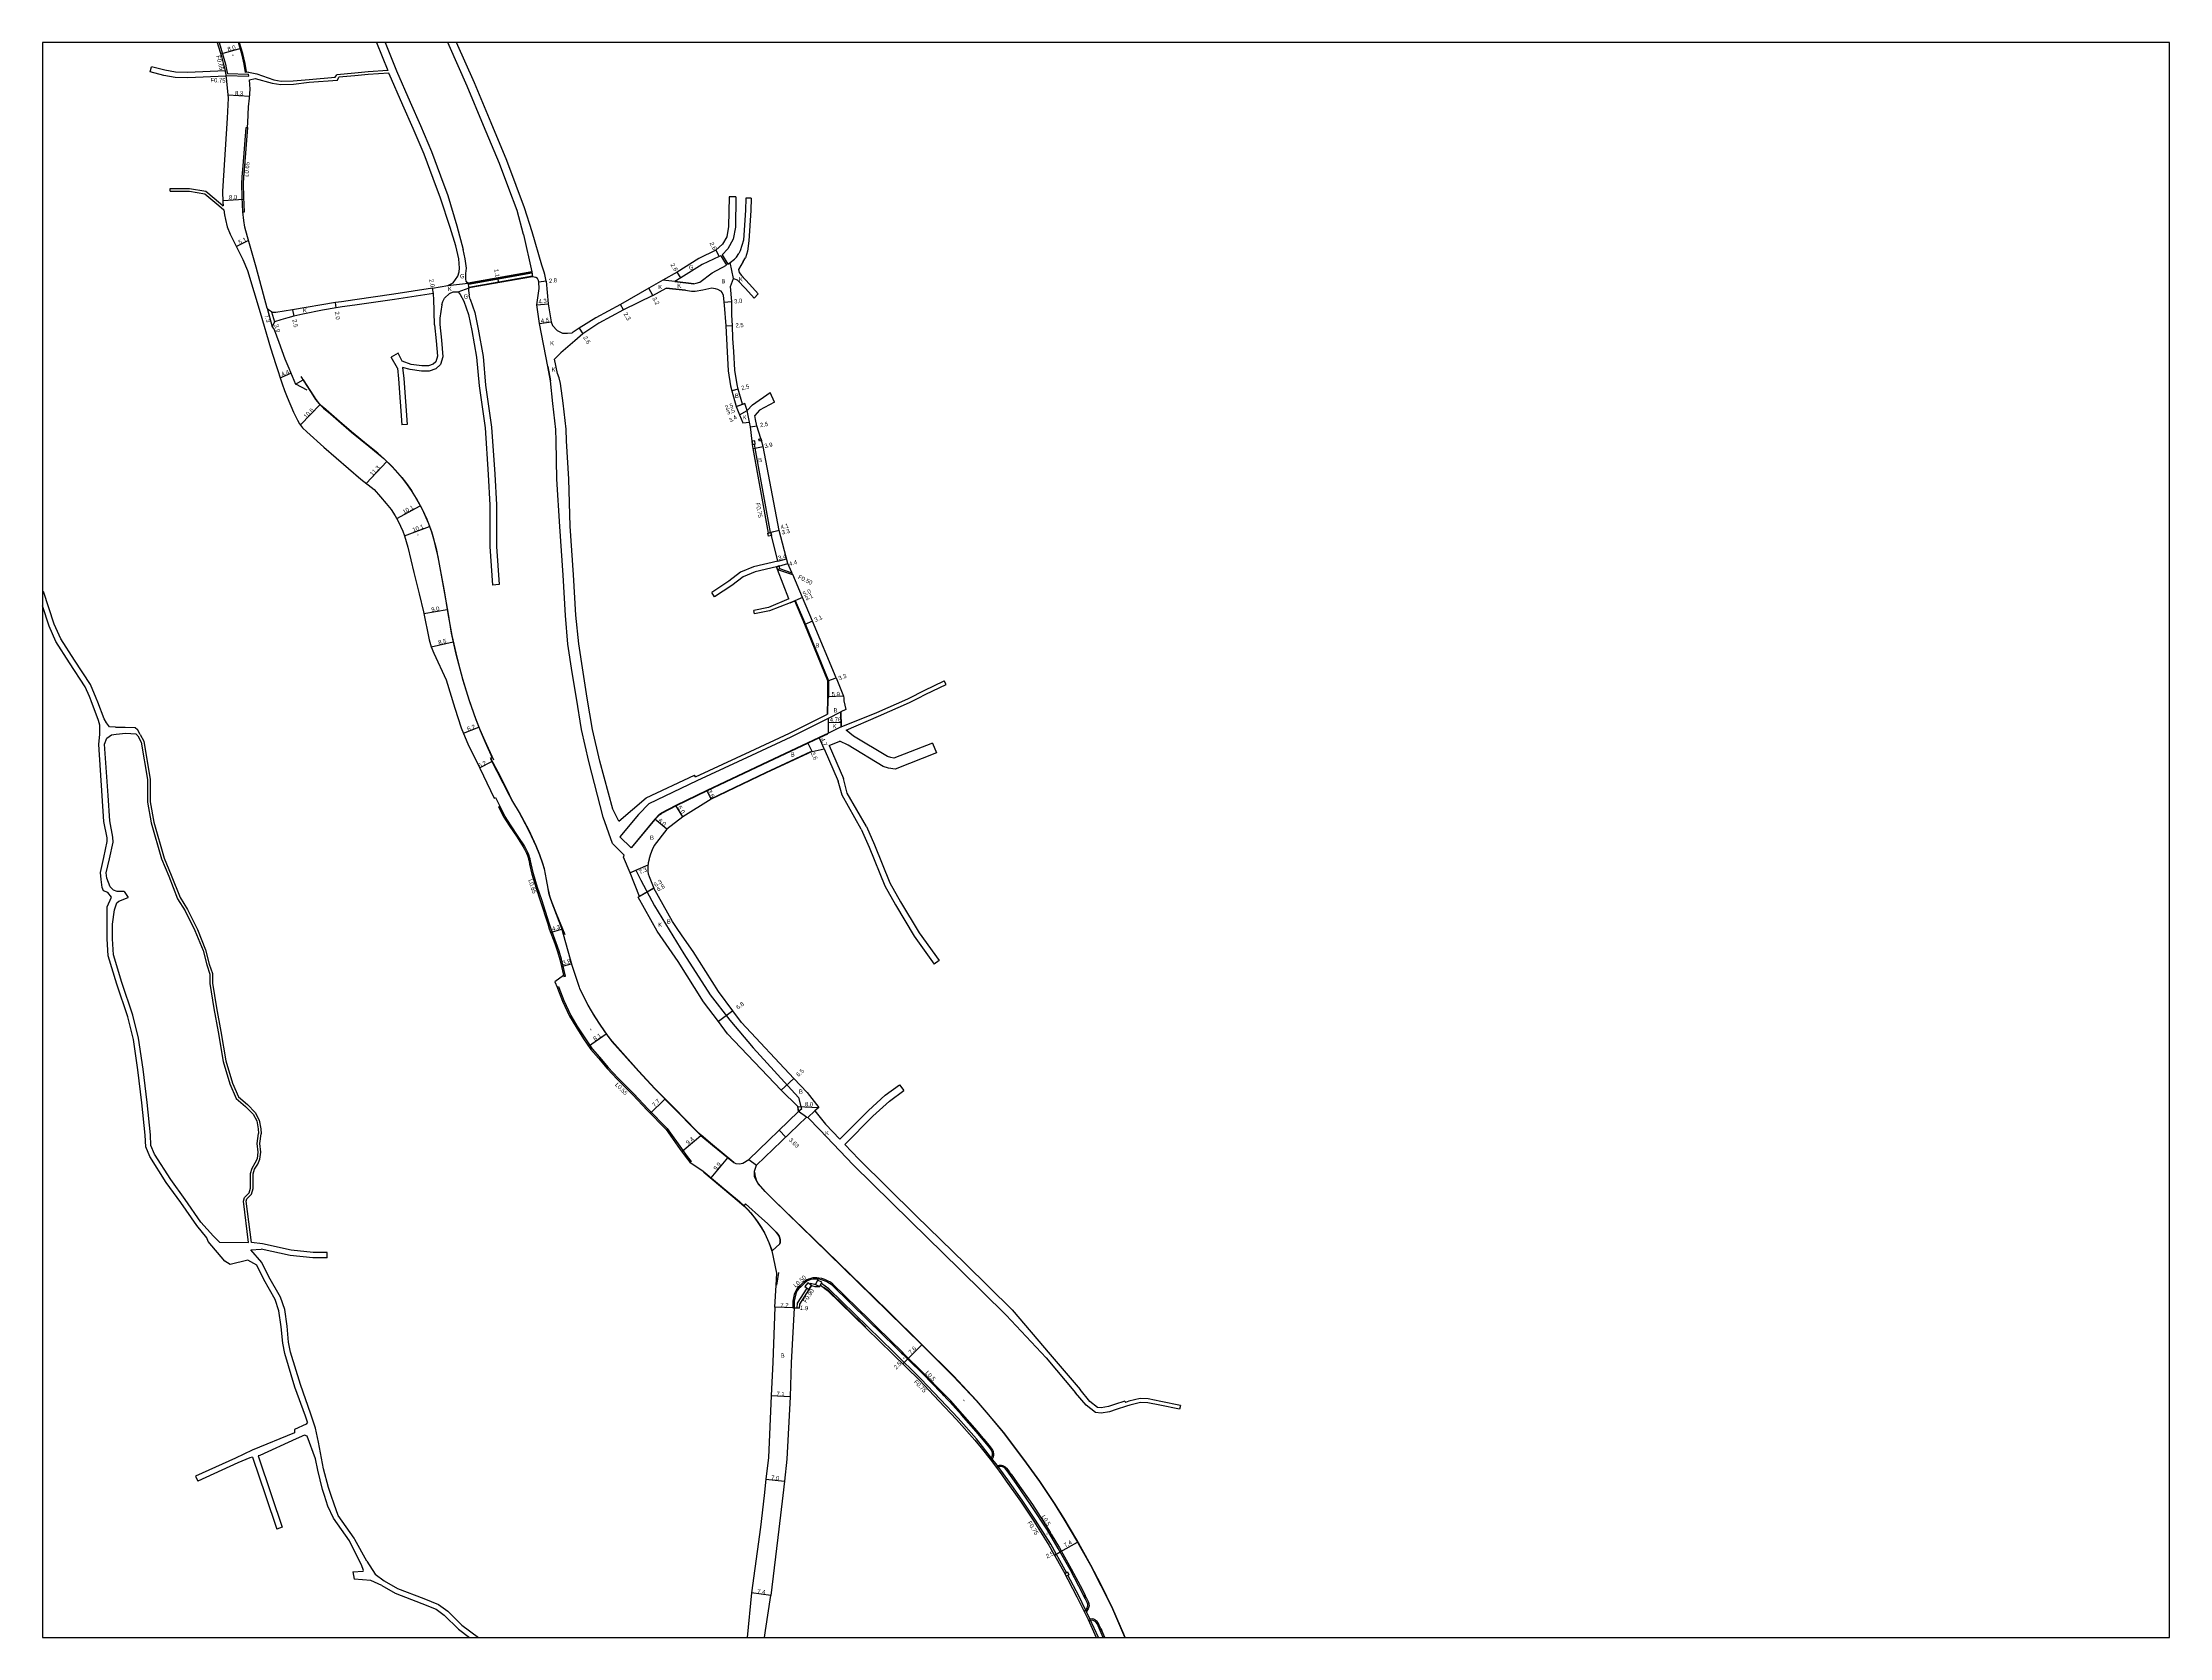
# Model space of a CAD drawing. Header units: metres. Extents: x -8000 to -4000, y -96000 to -93000.
# Drawn here: x -6400 to -5600, y -95400 to -94800 of the extents above; entities that cross this region are included whole.
import ezdxf

# ---------------------------------------------------------------- set-up
doc = ezdxf.new("R2010")
doc.units = ezdxf.units.M
doc.header["$LTSCALE"] = 2.5
for name, color, linetype in [('側溝・桝', 7, 'Continuous'), ('図郭', 7, 'Continuous'), ('幅員', 7, 'Continuous'), ('歩道・分離帯・安全施設', 7, 'Continuous'), ('舗装', 7, 'Continuous'), ('道路', 7, 'Continuous')]:
    doc.layers.add(name, color=color, linetype=linetype)
doc.styles.get("Standard").update_dxf_attribs({"font": ''})
doc.styles.get('Standard').set_extended_font_data('@MS PGothic')

msp = doc.modelspace()

# ---------------------------------------------------------------- linework, layer by layer
at = {"layer": '側溝・桝'}
for points in [[(-6333.59, -94800), (-6332.05, -94805.1), (-6331.24, -94808.12), (-6330.93, -94809.49), (-6330.63, -94810.82), (-6330.48, -94811.66), (-6322.47, -94811.94)], [(-6331.35, -94810.66), (-6331.29, -94810.96), (-6331.06, -94812.16), (-6331.03, -94812.39)], [(-6331.03, -94812.39), (-6322.37, -94812.69)], [(-6322.37, -94812.69), (-6322.47, -94811.94)], [(-6324.61, -94863.71), (-6324.93, -94858.21), (-6325.03, -94853.12), (-6324.91, -94850.54), (-6324.59, -94846.37), (-6323.47, -94831.93), (-6322.95, -94831.97)], [(-6126.17, -94984.35), (-6132, -94952.58), (-6132.18, -94951.13)], [(-6123.57, -94998.2), (-6117.87, -95000.11)], [(-6122.83, -94997.92), (-6118.15, -94999.49)], [(-6203.78, -95149.14), (-6204.21, -95147.45), (-6204.86, -95144.78), (-6205.74, -95141.77), (-6206.75, -95138.73), (-6208.78, -95133.16), (-6209.39, -95131.32), (-6212.16, -95122.56), (-6213.78, -95117.89), (-6215.34, -95112.7), (-6216.22, -95108.92), (-6216.44, -95107.85), (-6216.61, -95107.05), (-6216.79, -95106.46), (-6217.09, -95105.62), (-6217.44, -95104.73), (-6218.16, -95103.16), (-6218.68, -95102.23), (-6221.05, -95098.65), (-6223.99, -95094.28), (-6225.98, -95091.12), (-6227.96, -95087.3)], [(-6206.49, -95155.4), (-6205.97, -95155.17), (-6205.83, -95155.53), (-6203.91, -95160.42), (-6201.3, -95166.04), (-6198.98, -95169.92), (-6196.06, -95174.48), (-6193.26, -95178.52), (-6190.5, -95181.72), (-6187.26, -95185.63), (-6183.49, -95189.58), (-6177.55, -95195.47), (-6172.2, -95201.2), (-6165.05, -95208.58), (-6159.69, -95216.07), (-6157.52, -95219.08), (-6156.04, -95220.9), (-6156.48, -95221.25)], [(-6113.86, -95266.51), (-6115.17, -95267.68), (-6115.86, -95268.39), (-6116.45, -95269.13), (-6116.95, -95270.12), (-6117.28, -95271.04), (-6117.57, -95272.24), (-6117.74, -95273.46), (-6117.81, -95275.98)], [(-6112.52, -95268.57), (-6112.54, -95268.59), (-6116.21, -95274.27), (-6116.31, -95276.05)], [(-6086.66, -95282.81), (-6089.12, -95280.39), (-6102.74, -95267.11), (-6103.68, -95266.37), (-6104.78, -95265.81), (-6105.75, -95265.37), (-6106.92, -95264.98), (-6108, -95264.78), (-6108.75, -95264.67), (-6109.53, -95264.67), (-6110.27, -95264.75), (-6111.08, -95264.91), (-6111.88, -95265.17), (-6112.58, -95265.45), (-6113.86, -95266.51)], [(-6109.31, -95267.21), (-6109.58, -95267.2), (-6111.12, -95266.89), (-6111.33, -95267.21)], [(-6014.86, -95375.55), (-6015.34, -95374.64), (-6020.8, -95364.87), (-6026.51, -95355.88), (-6031.49, -95348.31), (-6036.93, -95340.71), (-6038.5, -95338.41), (-6040.98, -95335.14), (-6043.02, -95332.49), (-6046.41, -95328.13), (-6048.76, -95325.29), (-6055.62, -95317.48), (-6062.31, -95310.42), (-6069.63, -95302.7), (-6079.74, -95292.72), (-6104.28, -95268.82), (-6107.07, -95266.81)], [(-6117.81, -95275.98), (-6117.31, -95276)], [(-6076.56, -95292.73), (-6086.14, -95283.32)], [(-6061.1, -95308.23), (-6068.61, -95300.53), (-6076.02, -95293.25)], [(-6046.15, -95325.01), (-6048.44, -95322.23), (-6053.96, -95315.95), (-6058.41, -95310.99), (-6060.59, -95308.75)], [(-6042.74, -95332.85), (-6042.35, -95332), (-6042.24, -95331.56), (-6042.19, -95331.17), (-6042.2, -95330.77), (-6042.26, -95330.48), (-6042.36, -95330.06), (-6042.53, -95329.64), (-6042.72, -95329.3), (-6043.87, -95327.78), (-6045.72, -95325.53)], [(-6040.87, -95335.3), (-6040.23, -95335.22), (-6039.72, -95335.21), (-6039.27, -95335.22), (-6038.83, -95335.33), (-6038.37, -95335.53), (-6037.9, -95335.83), (-6037.46, -95336.26), (-6036.82, -95337.07), (-6036.11, -95338.04)], [(-6035.69, -95338.62), (-6033.36, -95341.8), (-6027.68, -95350.04), (-6021.64, -95359.39), (-6020.92, -95360.59)], [(-6020.58, -95361.16), (-6017.52, -95366.23), (-6013.08, -95374.17), (-6009.72, -95380.48), (-6007.88, -95384.09)], [(-6002.87, -95400), (-6006.07, -95392.96), (-6007.7, -95389.61), (-6010.23, -95384.31), (-6014.31, -95376.6)], [(-6007.56, -95384.72), (-6007.21, -95385.42), (-6006.61, -95386.72), (-6006.4, -95387.39), (-6006.38, -95388.05), (-6006.42, -95388.5), (-6006.66, -95389.19), (-6007.39, -95390.25)], [(-6001.91, -95396.72), (-6002.51, -95395.38), (-6002.9, -95394.55), (-6003.27, -95394.05), (-6003.65, -95393.68), (-6004.09, -95393.38), (-6004.63, -95393.15), (-6005.16, -95393.01), (-6005.99, -95393.12)], [(-6000.46, -95400), (-6001.62, -95397.39)]]:
    msp.add_lwpolyline(points, dxfattribs=at)
for points in [[(-6133.08, -94949.93), (-6132.92, -94951.22), (-6132.18, -94951.13), (-6131.93, -94951.1), (-6132.09, -94949.81)], [(-6130.36, -94949.92), (-6130.6, -94949.15), (-6129.83, -94948.92), (-6129.6, -94949.68)], [(-6125.87, -94985.41), (-6126.94, -94985.66), (-6127.2, -94984.59), (-6126.9, -94984.52), (-6126.17, -94984.35), (-6126.12, -94984.34), (-6125.87, -94985.41)], [(-6123.57, -94998.2), (-6123.32, -94998.1), (-6122.63, -94997.84), (-6122.98, -94996.91), (-6123.92, -94997.26), (-6123.57, -94998.2)], [(-6203.78, -95149.14), (-6204.4, -95149.28), (-6203.97, -95151.33), (-6203.35, -95151.2)], [(-6111.8, -95269.1), (-6110.73, -95267.64), (-6112.19, -95266.58), (-6113.25, -95268.03)], [(-6109.32, -95267.23), (-6107.6, -95268), (-6106.85, -95266.3), (-6108.56, -95265.54)], [(-6086.66, -95282.81), (-6086.14, -95283.32), (-6086.48, -95283.66), (-6087, -95283.15)], [(-6076.56, -95292.73), (-6076.89, -95293.07), (-6076.35, -95293.6), (-6076.02, -95293.25)], [(-6061.1, -95308.23), (-6061.44, -95308.56), (-6060.94, -95309.08), (-6060.59, -95308.75)], [(-6046.15, -95325.01), (-6046.52, -95325.31), (-6046.09, -95325.84), (-6045.72, -95325.53)], [(-6036.11, -95338.04), (-6036.51, -95338.33), (-6036.09, -95338.91), (-6035.69, -95338.62)], [(-6020.92, -95360.59), (-6021.34, -95360.84), (-6021, -95361.41), (-6020.58, -95361.16)], [(-6015.54, -95375.91), (-6014.52, -95375.37), (-6013.97, -95376.42), (-6014.99, -95376.96)], [(-6007.88, -95384.09), (-6008.32, -95384.31), (-6008, -95384.94), (-6007.56, -95384.72)], [(-6001.91, -95396.72), (-6001.62, -95397.39), (-6002.08, -95397.6), (-6002.37, -95396.93)]]:
    msp.add_lwpolyline(points, close=True, dxfattribs=at)
at = {"layer": '図郭'}
msp.add_lwpolyline([(-6400, -95400), (-5600, -95400), (-5600, -94800), (-6400, -94800)], close=True, dxfattribs=at)
at = {"layer": '幅員'}
for points in [[(-6333, -94804.28), (-6325.31, -94802.06)], [(-6330.35, -94819.7), (-6322.08, -94820.19)], [(-6332.19, -94859.41), (-6324.25, -94858.97)], [(-6322.49, -94874.49), (-6327.07, -94876.77)], [(-6146.77, -94878.17), (-6145.54, -94880.46)], [(-6159.98, -94888.57), (-6161.29, -94886.33)], [(-6252.95, -94894.37), (-6253.3, -94892.4)], [(-6228.44, -94890), (-6228.63, -94888.91)], [(-6210.55, -94889.81), (-6213.33, -94890.13)], [(-6170.43, -94895.15), (-6171.98, -94892.36)], [(-6315.55, -94899.92), (-6313.64, -94906.97)], [(-6313.87, -94901.32), (-6312.8, -94905.07)], [(-6306.01, -94900.54), (-6305.5, -94902.99)], [(-6289.51, -94899.82), (-6289.82, -94897.84)], [(-6214.05, -94898.71), (-6209.77, -94898.32)], [(-6181.44, -94900.57), (-6182.56, -94898.57)], [(-6143.77, -94897.73), (-6140.78, -94897.46)], [(-6213.1, -94905.7), (-6208.64, -94905.08)], [(-6198.15, -94907.48), (-6196.72, -94909.64)], [(-6143.02, -94906.55), (-6140.52, -94906.44)], [(-6310.65, -94926.09), (-6306.57, -94924.39)], [(-6138.3, -94930.35), (-6140.72, -94930.98)], [(-6139.08, -94936.94), (-6135.79, -94935.75)], [(-6303, -94943.87), (-6295.6, -94936.23)], [(-6139.08, -94936.94), (-6136.73, -94936.09)], [(-6137.89, -94940.08), (-6134.95, -94938.37)], [(-6133.74, -94944.63), (-6131.29, -94944.17)], [(-6132.74, -94952.69), (-6128.91, -94951.92)], [(-6278.23, -94965.84), (-6270.5, -94957.65)], [(-6266.8, -94979.06), (-6257.93, -94974.26)], [(-6263.88, -94985.54), (-6254.41, -94982.1)], [(-6122.91, -94983.58), (-6126.9, -94984.52)], [(-6122.91, -94983.58), (-6126.12, -94984.34)], [(-6123.92, -94997.26), (-6119.7, -94996.03)], [(-6123.46, -94995.07), (-6120.16, -94994.22)], [(-6256.63, -95014.81), (-6247.77, -95013.29)], [(-6114.2, -95008.73), (-6118.76, -95010.77)], [(-6114.2, -95008.73), (-6117.03, -95009.99)], [(-6110.4, -95017.67), (-6113.22, -95018.95)], [(-6253.85, -95027.31), (-6245.51, -95025.42)], [(-6104.57, -95040.17), (-6101.5, -95038.95)], [(-6098.69, -95045.88), (-6104.58, -95046.13)], [(-6104.39, -95055.79), (-6099.63, -95055.72)], [(-6241.64, -95059.83), (-6235.85, -95057.58)], [(-6110.55, -95066.65), (-6112.1, -95063.4)], [(-6105.95, -95065.69), (-6107.84, -95061.38)], [(-6235.61, -95072.89), (-6230.98, -95070.51)], [(-6159.17, -95091.27), (-6161.79, -95087.01)], [(-6148.54, -95084.65), (-6150.09, -95081.41)], [(-6165.14, -95095.98), (-6169.75, -95092.14)], [(-6172.3, -95109.43), (-6179, -95112.33)], [(-6175.93, -95121.49), (-6170.03, -95118.12)], [(-6170.03, -95118.12), (-6175.49, -95121.25)], [(-6208.88, -95134.74), (-6204.76, -95133.59)], [(-6204.83, -95147.6), (-6201.13, -95146.57)], [(-6140.35, -95164.27), (-6145.81, -95168.32)], [(-6194.6, -95177.57), (-6187.96, -95172.96)], [(-6122.18, -95194.12), (-6117.41, -95189.71)], [(-6171.4, -95202.83), (-6165.92, -95197.45)], [(-6115.96, -95200.31), (-6107.96, -95200.57)], [(-6159.6, -95217.15), (-6152.34, -95211.11)], [(-6122.96, -95209.2), (-6120.44, -95211.82)], [(-6148.48, -95227.14), (-6142.24, -95219.52)], [(-6117.31, -95276), (-6124.51, -95275.74)], [(-6117.31, -95276), (-6115.41, -95276.1)], [(-6076.44, -95297.07), (-6074.66, -95295.26)], [(-6074.66, -95295.26), (-6069.32, -95289.88)], [(-6118.84, -95309.47), (-6125.93, -95309.14)], [(-6127.91, -95340.46), (-6120.95, -95341.24)], [(-6019.36, -95369.05), (-6017.19, -95367.84)], [(-6017.19, -95367.84), (-6010.71, -95364.19)], [(-6126.02, -95384.16), (-6133.35, -95383.2)]]:
    msp.add_lwpolyline(points, dxfattribs=at)
at = {"layer": '歩道・分離帯・安全施設'}
for points in [[(-6323.29, -94810.92), (-6323.84, -94807.95), (-6324.72, -94804.12), (-6325.86, -94800.14), (-6325.91, -94800)], [(-6230.26, -95070.03), (-6233.56, -95062.81), (-6235.37, -95058.53), (-6236.99, -95054.42), (-6239.53, -95047.29), (-6241.93, -95039.53), (-6244.44, -95030.06), (-6246.13, -95022.15), (-6247.49, -95014.32), (-6248.93, -95005.93), (-6251.22, -94993.44), (-6252.14, -94989.28), (-6252.85, -94986.68), (-6253.61, -94984.12), (-6254.68, -94981.11), (-6257.11, -94975.67), (-6259.37, -94971.55), (-6261.24, -94968.5), (-6263.35, -94965.46), (-6264.62, -94963.87), (-6267.23, -94960.81), (-6268.58, -94959.34), (-6271.44, -94956.68), (-6273.9, -94954.43), (-6277.48, -94951.57), (-6283.74, -94946.5), (-6288.35, -94942.53), (-6291.36, -94939.96), (-6294.36, -94937.34), (-6295.85, -94935.91), (-6297.18, -94934.29), (-6298.26, -94932.63), (-6302.67, -94925.59)], [(-6300.51, -94930.79), (-6304.76, -94928.57)], [(-6116.89, -95009.94), (-6113.08, -95018.9), (-6104.42, -95040.14), (-6104.43, -95046.13), (-6104.44, -95046.63)], [(-6104.63, -95052.67), (-6104.44, -95046.63)], [(-6112.04, -95063.54), (-6129.32, -95071.73), (-6150.03, -95081.54)], [(-6104.7, -95060.19), (-6107.78, -95061.52), (-6112.04, -95063.54)], [(-6203.37, -95135.7), (-6206.66, -95127.83), (-6208.32, -95123.63), (-6209.03, -95121.51), (-6209.49, -95119.82), (-6209.81, -95118.2), (-6210.4, -95114.84), (-6211.2, -95110.81), (-6211.81, -95108.79), (-6212.92, -95105.52), (-6214.34, -95102.14), (-6216.99, -95096.42), (-6220.58, -95089.64), (-6223.07, -95085.47), (-6224.36, -95083.05), (-6227.66, -95076.38), (-6231.57, -95069.07)], [(-6148.6, -95084.52), (-6127.93, -95074.61), (-6110.96, -95066.68)], [(-6150.03, -95081.54), (-6161.72, -95087.14), (-6167.23, -95089.98)], [(-6167.85, -95090.44), (-6169.64, -95092.24), (-6178.54, -95102.99)], [(-6167.85, -95090.44), (-6167.23, -95089.98)], [(-6139.93, -95221.27), (-6147.99, -95214.67), (-6152.27, -95211.03), (-6154.08, -95209.35), (-6162.48, -95200.79), (-6169.66, -95193.49), (-6175.71, -95186.92), (-6185.77, -95175.71), (-6187.59, -95173.3), (-6190.1, -95169.68), (-6192.21, -95166.46), (-6194.74, -95162.09), (-6197.87, -95155.84)], [(-6115.58, -95201.93), (-6115.68, -95201.41), (-6115.9, -95200.1)], [(-6151.29, -95224.95), (-6137.99, -95236.12), (-6136.04, -95237.8), (-6134.69, -95239.18), (-6133.7, -95240.31), (-6132.51, -95241.77), (-6131.24, -95243.46), (-6129.72, -95245.74), (-6128.35, -95248.02), (-6126.84, -95251.39), (-6126.35, -95252.74), (-6125.7, -95254.64)], [(-5992.77, -95400), (-5993.28, -95398.74), (-5997.49, -95389.2), (-6001.87, -95380.16), (-6005.71, -95372.74), (-6010.99, -95363.27), (-6015.74, -95355.28), (-6019.4, -95349.48), (-6024.93, -95341.16), (-6030.87, -95332.87), (-6038.6, -95322.73), (-6044.15, -95316.1), (-6048.72, -95310.84), (-6057.34, -95301.59), (-6068.89, -95290.11), (-6082.19, -95277.03), (-6109.9, -95250.02), (-6125.02, -95235.33), (-6128.19, -95232.19), (-6130.68, -95229.38), (-6131.35, -95228.29), (-6131.87, -95226.72), (-6132.09, -95224.96)], [(-6125.62, -95254.61), (-6122.63, -95251.88), (-6122.58, -95251.27), (-6122.57, -95250.46), (-6122.69, -95249.74), (-6122.95, -95249.04), (-6123.39, -95248.32), (-6124.11, -95247.52), (-6125.55, -95246.03), (-6127.38, -95244.26), (-6129.43, -95242.39), (-6135.58, -95236.91), (-6136.17, -95237.58)], [(-6135.58, -95236.91), (-6129.43, -95242.39), (-6127.38, -95244.26), (-6125.55, -95246.03), (-6124.11, -95247.52), (-6123.39, -95248.32), (-6122.95, -95249.04), (-6122.69, -95249.74), (-6122.57, -95250.46), (-6122.58, -95251.27), (-6122.63, -95251.88)], [(-6123.16, -95262.68), (-6123.88, -95267.45)], [(-6113.32, -95266.71), (-6113.35, -95266.73), (-6114.83, -95268.04), (-6115.49, -95268.72), (-6116.02, -95269.4), (-6116.49, -95270.32), (-6116.8, -95271.18), (-6117.08, -95272.34), (-6117.24, -95273.5), (-6117.31, -95276)], [(-6043.69, -95332.89), (-6043.07, -95332.42), (-6042.81, -95331.84), (-6042.71, -95331.47), (-6042.67, -95331.15), (-6042.68, -95330.83), (-6042.73, -95330.58), (-6042.82, -95330.2), (-6042.96, -95329.85), (-6043.12, -95329.57), (-6044.25, -95328.08), (-6048.8, -95322.54), (-6054.32, -95316.27), (-6058.76, -95311.32), (-6068.95, -95300.87), (-6089.46, -95280.73), (-6103.05, -95267.47), (-6103.94, -95266.78), (-6104.98, -95266.24), (-6105.92, -95265.81), (-6107.04, -95265.45), (-6108.08, -95265.26), (-6108.79, -95265.15), (-6109.51, -95265.15), (-6110.2, -95265.23), (-6110.96, -95265.37), (-6111.71, -95265.62), (-6112.38, -95265.89), (-6113.35, -95266.73)], [(-6043.07, -95332.42), (-6042.81, -95331.84), (-6042.71, -95331.47), (-6042.67, -95331.15), (-6042.68, -95330.83), (-6042.73, -95330.58), (-6042.82, -95330.2), (-6042.96, -95329.85), (-6043.12, -95329.57), (-6044.25, -95328.08), (-6048.8, -95322.54), (-6054.32, -95316.27), (-6058.76, -95311.32), (-6068.95, -95300.87), (-6089.46, -95280.73), (-6103.05, -95267.47), (-6103.94, -95266.78), (-6104.98, -95266.24), (-6105.92, -95265.81), (-6107.04, -95265.45), (-6108.08, -95265.26), (-6108.79, -95265.15), (-6109.51, -95265.15), (-6110.2, -95265.23), (-6110.96, -95265.37), (-6111.71, -95265.62), (-6112.38, -95265.89), (-6113.35, -95266.73)], [(-6106.16, -95268.17), (-6104.6, -95269.24), (-6090.28, -95283.26)], [(-6008.33, -95390.08), (-6007.64, -95389.74), (-6007.11, -95388.97), (-6006.9, -95388.39), (-6006.87, -95388.04), (-6006.89, -95387.48), (-6007.07, -95386.89), (-6007.65, -95385.63), (-6010.16, -95380.71), (-6013.51, -95374.4), (-6017.95, -95366.47), (-6022.06, -95359.65), (-6028.09, -95350.31), (-6033.76, -95342.09), (-6037.22, -95337.37), (-6037.8, -95336.61), (-6038.2, -95336.22), (-6038.61, -95335.96), (-6038.98, -95335.8), (-6039.33, -95335.71), (-6039.72, -95335.7), (-6040.2, -95335.71), (-6040.52, -95335.75), (-6041.14, -95336.22)], [(-6007.64, -95389.74), (-6007.11, -95388.97), (-6006.9, -95388.39), (-6006.87, -95388.04), (-6006.89, -95387.48), (-6007.07, -95386.89), (-6007.65, -95385.63), (-6010.16, -95380.71), (-6013.51, -95374.4), (-6017.95, -95366.47), (-6022.06, -95359.65), (-6028.09, -95350.31), (-6033.76, -95342.09), (-6037.22, -95337.37), (-6037.8, -95336.61), (-6038.2, -95336.22), (-6038.61, -95335.96), (-6038.98, -95335.8), (-6039.33, -95335.71), (-6039.72, -95335.7), (-6040.2, -95335.71), (-6040.52, -95335.75)], [(-6001.01, -95400), (-6002.97, -95395.59), (-6003.34, -95394.81), (-6003.65, -95394.38), (-6003.97, -95394.08), (-6004.34, -95393.83), (-6004.79, -95393.63), (-6005.19, -95393.53), (-6005.78, -95393.6), (-6006.48, -95393.93)], [(-6001.01, -95400), (-6002.97, -95395.59), (-6003.34, -95394.81), (-6003.65, -95394.38), (-6003.97, -95394.08), (-6004.34, -95393.83), (-6004.79, -95393.63), (-6005.19, -95393.53), (-6005.78, -95393.6)]]:
    msp.add_lwpolyline(points, dxfattribs=at)
at = {"layer": '舗装'}
for points in [[(-6140.11, -94888.79), (-6141.38, -94882.73)], [(-6247.54, -94891.37), (-6239.9, -94890.55)], [(-6243.64, -94893.84), (-6239.59, -94892.33)], [(-6162.18, -94889.95), (-6166.64, -94889.39)], [(-6137.89, -94940.08), (-6134.95, -94938.37)], [(-6134.13, -94942.86), (-6134.95, -94938.37)], [(-6179, -95112.33), (-6176.86, -95111.4), (-6174.93, -95115.14), (-6169.87, -95124.81), (-6158.75, -95142.84), (-6148.85, -95158.29), (-6141.46, -95167.75), (-6132.75, -95178.19), (-6115.62, -95196.88), (-6114.56, -95201.26), (-6115.63, -95202.15)], [(-6109.53, -95201.92), (-6112.15, -95204.37)]]:
    msp.add_lwpolyline(points, dxfattribs=at)
at = {"layer": '道路'}
for points in [[(-6334.28, -94800), (-6332.69, -94805.28), (-6331.89, -94808.28), (-6331.58, -94809.63), (-6331.35, -94810.66)], [(-6322.59, -94811.1), (-6323.66, -94811.23), (-6324.21, -94808.2), (-6324.94, -94804.75), (-6326.06, -94800.81), (-6326.32, -94800)], [(-6274.4, -94800), (-6270.11, -94810.53)], [(-6271.16, -94800), (-6266.84, -94810.63), (-6261.69, -94822.42), (-6257.8, -94831.15), (-6253.69, -94840.94), (-6250.31, -94850.1), (-6247.54, -94857.49), (-6244.19, -94868.92), (-6241.81, -94877.89)], [(-6247.11, -94801.15), (-6247.59, -94800)], [(-6219.12, -94872.21), (-6221.51, -94863.15), (-6224.64, -94854.89), (-6228.17, -94845.49), (-6234.12, -94831.23), (-6240.3, -94816.36), (-6247.11, -94801.15)], [(-6215.81, -94871.26), (-6218.68, -94862.16), (-6221.85, -94853.79), (-6225.38, -94844.39), (-6231.31, -94830.17), (-6237.54, -94815.17), (-6244.34, -94800)], [(-6359.55, -94811.05), (-6359.03, -94809.11)], [(-6331, -94812.64), (-6345.32, -94813.31), (-6350.16, -94813.11), (-6354.4, -94812.4), (-6359.55, -94811.05)], [(-6331.35, -94810.66), (-6345.32, -94811.3), (-6349.96, -94811.12), (-6353.98, -94810.45), (-6359.03, -94809.11)], [(-6331, -94812.64), (-6330.93, -94813.23), (-6330.23, -94820.99), (-6330.55, -94828.48), (-6332.32, -94855.93), (-6332.16, -94860.09), (-6332.01, -94861.46)], [(-6324.61, -94863.71), (-6323.99, -94863.7), (-6324.29, -94858.19), (-6324.39, -94853.12), (-6324.27, -94850.58), (-6323.96, -94846.42), (-6322.83, -94831.98), (-6322.95, -94831.97), (-6322.82, -94830.06), (-6322.49, -94824.16), (-6322.13, -94820.98), (-6321.92, -94817.56), (-6322.2, -94814.07)], [(-6322.59, -94811.1), (-6319.4, -94811.83), (-6313.03, -94814.07), (-6310.2, -94814.56), (-6305.69, -94814.38), (-6299.68, -94813.91), (-6289.99, -94813.03)], [(-6322.2, -94814.07), (-6320.07, -94813.52), (-6313.59, -94815.29), (-6310.4, -94815.84), (-6305.63, -94815.66), (-6299.68, -94814.88), (-6289.09, -94814.11)], [(-6289.99, -94813.03), (-6289.27, -94812.13)], [(-6270.11, -94810.53), (-6277.53, -94811.06), (-6282.51, -94811.52), (-6289.27, -94812.13)], [(-6289.09, -94814.11), (-6288.55, -94813.03)], [(-6269.72, -94811.5), (-6277.46, -94812.06), (-6282.51, -94812.5), (-6288.55, -94813.03)], [(-6243.81, -94887.94), (-6243.27, -94886.21), (-6243.15, -94884.87), (-6243.46, -94881.33), (-6244.49, -94876.46), (-6246.72, -94869.57), (-6250.37, -94858.49), (-6253.12, -94851.14), (-6256.48, -94842.04), (-6260.55, -94832.35), (-6264.44, -94823.61), (-6269.6, -94811.8), (-6269.72, -94811.5)], [(-6351.96, -94854.94), (-6344.68, -94854.95), (-6338.55, -94855.93), (-6333.08, -94860.51), (-6332.01, -94861.46)], [(-6351.96, -94855.94), (-6351.96, -94854.94)], [(-6351.96, -94855.94), (-6344.76, -94855.95), (-6338.98, -94856.87), (-6333.73, -94861.27), (-6331.84, -94862.94)], [(-6331.84, -94862.94), (-6331.62, -94864.85), (-6331.22, -94866.54), (-6330.51, -94869.27), (-6329.39, -94872.1), (-6324.66, -94881.63), (-6322.85, -94885.71), (-6318.15, -94901.59), (-6314.24, -94914.82), (-6312.31, -94921.09), (-6309.87, -94928.42), (-6309, -94930.94), (-6308.02, -94933.36), (-6305.6, -94939.04), (-6304.78, -94940.76), (-6304.14, -94942.08), (-6303.33, -94943.44), (-6302.18, -94944.94), (-6300.57, -94946.5), (-6294.19, -94952.16), (-6280.33, -94964.2), (-6275.3, -94968.14), (-6272.85, -94970.86), (-6270.75, -94973.4), (-6268.9, -94975.71), (-6267.4, -94978.02), (-6266.23, -94980.06), (-6265.31, -94981.9), (-6264.49, -94983.79), (-6263.88, -94985.54), (-6262.61, -94989.78), (-6260.34, -94999.42), (-6258.39, -95007.45), (-6256.77, -95014.17), (-6254.55, -95024.69), (-6253.85, -95027.31), (-6252.79, -95029.75), (-6248.19, -95039.79), (-6244.92, -95050.39), (-6242.5, -95057.75), (-6239.75, -95064.4), (-6236.93, -95070.12), (-6230.15, -95084.3), (-6229.63, -95084.06), (-6227.96, -95087.3), (-6228.47, -95087.57), (-6226.49, -95091.4), (-6224.47, -95094.6), (-6221.53, -95098.97), (-6219.17, -95102.53), (-6218.68, -95103.42), (-6217.97, -95104.96), (-6217.63, -95105.82), (-6217.34, -95106.64), (-6217.17, -95107.2), (-6217.01, -95107.96), (-6216.79, -95109.04), (-6215.95, -95112.88), (-6214.39, -95118.09), (-6212.77, -95122.76), (-6209.99, -95131.52), (-6209.38, -95133.37), (-6207.35, -95138.94), (-6206.35, -95141.96), (-6205.47, -95144.94), (-6204.83, -95147.6), (-6204.4, -95149.28), (-6204.06, -95150.92), (-6207.3, -95153.34)], [(-6315.55, -94899.92), (-6319.69, -94884.48), (-6322.89, -94873.07), (-6323.92, -94869.45), (-6324.33, -94866.95), (-6324.61, -94863.71)], [(-6141.8, -94858.02), (-6141.94, -94869.22), (-6142.67, -94873.07), (-6144.24, -94875.84), (-6146.77, -94878.17)], [(-6139.2, -94858.05), (-6139.34, -94869.48), (-6140.19, -94873.98), (-6142.22, -94877.56), (-6144.41, -94879.88)], [(-6139.2, -94858.05), (-6141.8, -94858.02)], [(-6135.43, -94858.51), (-6135.55, -94863.09), (-6136.35, -94874.29), (-6137.63, -94878.38), (-6138.06, -94879.32)], [(-6133.43, -94858.57), (-6133.56, -94863.19), (-6134.38, -94874.66), (-6134.79, -94878.53), (-6135.56, -94880.96)], [(-6133.43, -94858.57), (-6135.43, -94858.51)], [(-6212.22, -94883.72), (-6215.81, -94871.26)], [(-6241.09, -94881.32), (-6241.81, -94877.89)], [(-6219.12, -94872.21), (-6215.98, -94886.32)], [(-6146.77, -94878.17), (-6153.21, -94881.3), (-6161.29, -94886.33), (-6166.64, -94889.39)], [(-6144.41, -94879.88), (-6142.24, -94883.39)], [(-6144.41, -94879.88), (-6142.24, -94883.39)], [(-6139, -94880.74), (-6138.06, -94879.32)], [(-6139, -94880.74), (-6138.06, -94879.32)], [(-6245.5, -94890.35), (-6243.81, -94887.94)], [(-6239.9, -94890.55), (-6240.33, -94890.25), (-6240.6, -94889.72), (-6240.78, -94888.96), (-6240.75, -94886.95), (-6240.55, -94884.94), (-6241.09, -94881.32)], [(-6215.98, -94886.32), (-6215.91, -94886.66), (-6239.84, -94890.9), (-6239.9, -94890.55)], [(-6239.59, -94892.33), (-6239.65, -94891.98), (-6215.72, -94887.75), (-6215.66, -94888.09)], [(-6211.36, -94886.39), (-6212.22, -94883.72)], [(-6210.55, -94889.81), (-6211.09, -94887.22), (-6211.36, -94886.39)], [(-6145.54, -94880.46), (-6151.89, -94883.54), (-6159.98, -94888.57), (-6162.18, -94889.95)], [(-6162.18, -94889.95), (-6155.03, -94890.73), (-6154.1, -94890.52), (-6152.83, -94890.18), (-6148.11, -94886.67), (-6142.75, -94883.7)], [(-6144.92, -94880.19), (-6145.54, -94880.46)], [(-6144.92, -94880.19), (-6142.75, -94883.7)], [(-6144.92, -94880.19), (-6142.75, -94883.7)], [(-6142.24, -94883.39), (-6141.38, -94882.73), (-6139.71, -94881.46), (-6139, -94880.74)], [(-6136.49, -94882.39), (-6138.21, -94885.43)], [(-6138.21, -94885.43), (-6138, -94886.56), (-6137.16, -94887.65), (-6134.04, -94890.85), (-6130.86, -94894.58)], [(-6136.49, -94882.39), (-6135.56, -94880.96)], [(-6136.49, -94882.39), (-6135.56, -94880.96)], [(-6253.3, -94892.4), (-6267.88, -94894.64), (-6282.51, -94896.76), (-6287.61, -94897.49), (-6289.82, -94897.84), (-6306.01, -94900.54), (-6312.26, -94901.62), (-6312.85, -94901.59), (-6313.3, -94901.53), (-6313.87, -94901.32), (-6314.98, -94900.53), (-6315.55, -94899.92)], [(-6252.95, -94894.37), (-6267.6, -94896.62), (-6282.51, -94898.78), (-6287.32, -94899.47), (-6289.51, -94899.82), (-6294.65, -94900.73), (-6302.04, -94902.18), (-6305.5, -94902.99), (-6307.77, -94903.59), (-6310.36, -94904.32), (-6312.8, -94905.07), (-6313.64, -94906.97)], [(-6253.3, -94892.4), (-6247.54, -94891.37)], [(-6252.56, -94906.17), (-6252.85, -94896.35), (-6252.9, -94895.04), (-6252.95, -94894.37)], [(-6249.84, -94898.65), (-6249.42, -94897.36), (-6248.75, -94896.17), (-6246.95, -94894.38)], [(-6247.54, -94891.37), (-6245.5, -94890.35)], [(-6246.95, -94894.38), (-6245.56, -94893.82), (-6244.44, -94893.74), (-6243.64, -94893.84)], [(-6243.64, -94893.84), (-6242.86, -94894.8), (-6241.48, -94897.34)], [(-6239.11, -94896.53), (-6239.58, -94895)], [(-6209.94, -94921.84), (-6213.1, -94905.7), (-6214.05, -94898.71), (-6213.22, -94892.56), (-6213.33, -94890.13), (-6213.46, -94889.47), (-6213.89, -94888.71), (-6214.5, -94888.4), (-6215.66, -94888.09)], [(-6210.55, -94889.81), (-6209.77, -94898.32), (-6208.64, -94905.08), (-6208.17, -94906.49), (-6206.49, -94908.29), (-6204.45, -94909.38), (-6202.52, -94909.39), (-6200.84, -94909.15)], [(-6171.98, -94892.36), (-6182.56, -94898.57), (-6191.87, -94903.57), (-6198.15, -94907.48), (-6200.84, -94909.15)], [(-6170.43, -94895.15), (-6181.44, -94900.57), (-6190.7, -94905.55), (-6196.72, -94909.64), (-6199.76, -94912.16)], [(-6166.64, -94889.39), (-6171.98, -94892.36)], [(-6170.43, -94895.15), (-6165.38, -94892.41)], [(-6165.38, -94892.41), (-6158.22, -94893.2), (-6155.94, -94893.52), (-6154.56, -94893.58), (-6151.67, -94892.98), (-6148.3, -94892.32), (-6147.03, -94892.57), (-6146.09, -94892.79), (-6145.03, -94893.45)], [(-6158.22, -94893.2), (-6165.38, -94892.41)], [(-6155.03, -94890.73), (-6162.18, -94889.95)], [(-6145.03, -94893.45), (-6144.36, -94894.22), (-6144.01, -94895.08), (-6143.77, -94897.73), (-6143.68, -94898.77), (-6143.02, -94906.55), (-6142.8, -94911.42), (-6142.5, -94916.36), (-6142.1, -94923.52), (-6141.2, -94929.12), (-6140.72, -94930.98), (-6139.08, -94936.94), (-6137.89, -94940.08), (-6136.58, -94943.12), (-6134.13, -94942.86)], [(-6141.24, -94891.84), (-6140.11, -94888.79)], [(-6134.95, -94938.37), (-6135.79, -94935.75), (-6136.73, -94936.09), (-6138.3, -94930.35), (-6138.76, -94928.61), (-6139.61, -94923.25), (-6140.01, -94916.18), (-6140.3, -94911.29), (-6140.52, -94906.44), (-6140.77, -94902.59), (-6140.78, -94897.46), (-6141.24, -94891.84)], [(-6140.11, -94888.79), (-6138.67, -94889.27), (-6135.55, -94892.47), (-6132.36, -94896.21)], [(-6132.36, -94896.21), (-6130.86, -94894.58)], [(-6249.84, -94898.65), (-6250.57, -94903.64), (-6250.57, -94906.09)], [(-6241.48, -94897.34), (-6239.8, -94902.28), (-6238.55, -94908.3), (-6236.76, -94918.41), (-6235.82, -94929.13), (-6233.56, -94944.97), (-6232.33, -94962.55), (-6231.75, -94973.99), (-6231.72, -94989.64), (-6230.72, -95004.09)], [(-6239.11, -94896.53), (-6237.39, -94901.62), (-6236.1, -94907.83), (-6234.28, -94918.09), (-6233.34, -94928.85), (-6231.08, -94944.7), (-6229.84, -94962.4), (-6229.25, -94973.92), (-6229.22, -94989.55), (-6228.23, -95003.92)], [(-6313.64, -94906.97), (-6312.92, -94907.97), (-6311.18, -94912.7), (-6308.82, -94918.95), (-6307.35, -94922.51), (-6304.82, -94928.58), (-6301.99, -94926.95), (-6298.13, -94932.91), (-6297.21, -94934.28), (-6295.9, -94935.94), (-6294.27, -94937.52), (-6291.73, -94939.74), (-6288.65, -94942.34), (-6283.8, -94946.57), (-6277.26, -94951.84), (-6273.77, -94954.69), (-6271.68, -94956.54), (-6268.86, -94959.19), (-6267.02, -94961.21), (-6264.89, -94963.63), (-6263.11, -94965.86), (-6261.23, -94968.56), (-6259.28, -94971.78), (-6257.27, -94975.49), (-6255.49, -94979.35), (-6254.7, -94981.3), (-6253.67, -94984.13), (-6252.89, -94986.7), (-6251.95, -94990.33), (-6251.13, -94994.2), (-6248.98, -95006.26), (-6247.52, -95014.75), (-6246.06, -95023.03), (-6244.21, -95031.18), (-6242.09, -95039.49), (-6239.45, -95047.88), (-6237, -95054.63), (-6235.39, -95058.76), (-6233.51, -95063.22), (-6230.82, -95069.08), (-6231.54, -95069.44), (-6224.49, -95083.12), (-6223.19, -95085.55), (-6220.71, -95089.71), (-6219.74, -95091.53), (-6217.12, -95096.49), (-6214.47, -95102.2), (-6213.06, -95105.57), (-6211.95, -95108.83), (-6211.34, -95110.85), (-6210.54, -95114.86), (-6209.95, -95118.23), (-6209.63, -95119.85), (-6209.16, -95121.56), (-6208.46, -95123.68), (-6206.8, -95127.89), (-6204.86, -95133.22), (-6200.97, -95147.13), (-6198.21, -95155.39), (-6197.97, -95155.89), (-6194.84, -95162.14), (-6193.22, -95164.95), (-6192.3, -95166.52), (-6190.19, -95169.74), (-6187.68, -95173.36), (-6185.86, -95175.78), (-6175.79, -95187), (-6169.74, -95193.56), (-6162.56, -95200.87), (-6154.16, -95209.43), (-6152.34, -95211.11), (-6148.01, -95214.79), (-6140, -95221.35), (-6139.2, -95221.72)], [(-6252.56, -94906.17), (-6251.97, -94912.19), (-6251.5, -94918.03), (-6252.1, -94920.07), (-6253.07, -94921.04), (-6254.88, -94921.57), (-6257.34, -94921.57), (-6261.31, -94921.08), (-6264.68, -94919.93)], [(-6250.57, -94906.09), (-6249.98, -94912.02), (-6249.48, -94918.24), (-6250.33, -94921.13), (-6252.02, -94922.81), (-6254.59, -94923.57), (-6257.47, -94923.57), (-6261.74, -94923.04), (-6264.56, -94922.28)], [(-6266.21, -94916.81), (-6268.82, -94918.36)], [(-6266.55, -94922.46), (-6268.82, -94918.36)], [(-6264.68, -94919.93), (-6266.21, -94916.81)], [(-6199.76, -94912.16), (-6205.06, -94916.79), (-6207.41, -94919.12)], [(-6206.36, -94924.52), (-6207.41, -94919.12)], [(-6199.4, -95015.46), (-6200.28, -95000.29), (-6201.51, -94981.99), (-6202.02, -94964.29), (-6202.96, -94949.78), (-6203.07, -94945.45), (-6204.13, -94935.63), (-6205.19, -94928.24), (-6205.64, -94926.18), (-6206.36, -94924.52), (-6207.41, -94919.12)], [(-6266.55, -94922.46), (-6266.13, -94926.49), (-6264.84, -94943.77)], [(-6264.56, -94922.28), (-6264.15, -94926.37), (-6262.85, -94943.65)], [(-6209.94, -94921.84), (-6208.88, -94927.23)], [(-6203.31, -95015.58), (-6204.19, -95000.41), (-6205.42, -94982.1), (-6206.53, -94964.28), (-6206.86, -94949.89), (-6206.98, -94945.56), (-6208.04, -94935.74), (-6208.88, -94927.23), (-6209.94, -94921.84)], [(-6134.95, -94938.37), (-6132.91, -94936.27), (-6126.35, -94931.62)], [(-6124.68, -94935.35), (-6130.33, -94938.35), (-6132.07, -94940.3)], [(-6124.68, -94935.35), (-6126.35, -94931.62)], [(-6262.85, -94943.65), (-6264.84, -94943.77)], [(-6123.46, -94995.07), (-6125.87, -94985.41), (-6126.12, -94984.34), (-6126.17, -94984.35), (-6126.9, -94984.52), (-6132.74, -94952.69), (-6132.92, -94951.22), (-6133.08, -94949.93), (-6133.74, -94944.63), (-6134.13, -94942.86)], [(-6119.7, -94996.03), (-6122.91, -94983.58), (-6128.91, -94951.92), (-6129.6, -94949.68), (-6129.83, -94948.92), (-6131.29, -94944.17), (-6131.78, -94941.76), (-6132.07, -94940.3)], [(-6123.46, -94995.07), (-6132.54, -94997.22), (-6137.42, -94999.26), (-6141.88, -95002.68), (-6148.32, -95006.89)], [(-6123.92, -94997.26), (-6131.93, -94999.13), (-6136.41, -95001.01), (-6140.72, -95004.32), (-6147.23, -95008.56)], [(-6119.31, -95009.33), (-6123.58, -94998.2), (-6123.92, -94997.26)], [(-6114.2, -95008.73), (-6117.85, -95000.16), (-6117.87, -95000.11), (-6118.2, -94999.39), (-6119.7, -94996.03)], [(-6400, -95006.62), (-6399.69, -95006.51)], [(-6387.99, -95032.31), (-6393.18, -95024.31), (-6395.58, -95018.86), (-6399.69, -95006.51)], [(-6228.23, -95003.92), (-6230.72, -95004.09)], [(-6147.23, -95008.56), (-6148.32, -95006.89)], [(-6389.89, -95033.41), (-6394.94, -95025.27), (-6397.45, -95019.58), (-6400, -95011.92)], [(-6199.2, -95046.62), (-6200.75, -95036.99), (-6202.42, -95026.32), (-6203.31, -95015.58)], [(-6195.09, -95046.62), (-6196.66, -95036.91), (-6198.32, -95026.24), (-6199.4, -95015.46)], [(-6119.31, -95009.33), (-6126.92, -95012.52), (-6132.45, -95013.66)], [(-6132.15, -95014.98), (-6132.45, -95013.66)], [(-6118.76, -95010.77), (-6126.62, -95013.85), (-6132.15, -95014.98)], [(-6118.76, -95010.77), (-6117.03, -95009.99)], [(-6104.59, -95046.63), (-6104.58, -95046.13), (-6104.57, -95040.17), (-6113.22, -95018.95), (-6117.03, -95009.99)], [(-6110.4, -95017.67), (-6114.2, -95008.73)], [(-6101.5, -95038.95), (-6110.4, -95017.67)], [(-6382.37, -95046.01), (-6383.93, -95042.39), (-6389.89, -95033.41)], [(-6379.77, -95046.62), (-6381.93, -95041.44), (-6387.99, -95032.31)], [(-6101.5, -95038.95), (-6098.69, -95045.88)], [(-6382.12, -95046.62), (-6382.37, -95046.01)], [(-6378.93, -95055.06), (-6381.66, -95047.7), (-6382.12, -95046.62)], [(-6376.82, -95054.37), (-6379.21, -95048.12), (-6379.77, -95046.62)], [(-6185.6, -95101.32), (-6189.08, -95091.45), (-6194.53, -95070.43), (-6197.3, -95058.46), (-6199.2, -95046.62)], [(-6183.25, -95092.9), (-6185.49, -95088.43), (-6190.43, -95070.35), (-6193.2, -95058.38), (-6195.09, -95046.62)], [(-6104.78, -95052.67), (-6104.59, -95046.63)], [(-6098.65, -95047.69), (-6097.86, -95050.9), (-6099.68, -95051.8)], [(-6099.6, -95057.47), (-6086.18, -95052.01), (-6074.56, -95046.92), (-6073.98, -95046.63)], [(-6098.69, -95045.88), (-6098.67, -95046.63)], [(-6098.67, -95046.63), (-6098.65, -95047.69)], [(-6097.72, -95058.7), (-6085.6, -95053.4), (-6073.92, -95048.28), (-6070.65, -95046.63)], [(-6073.98, -95046.63), (-6068.41, -95043.82), (-6060.83, -95040.18)], [(-6070.65, -95046.63), (-6067.76, -95045.16), (-6060.18, -95041.54)], [(-6060.18, -95041.54), (-6060.83, -95040.18)], [(-6378.86, -95064.06), (-6378.39, -95060.21), (-6378.48, -95056.81), (-6378.93, -95055.06)], [(-6372.58, -95057.5), (-6374.8, -95057.37), (-6375.9, -95055.9), (-6376.82, -95054.37)], [(-6154.46, -95076.26), (-6133.9, -95066.76), (-6119.01, -95059.81), (-6104.78, -95052.67)], [(-6153.82, -95077.62), (-6133.27, -95068.12), (-6118.38, -95061.17), (-6104.41, -95054.16)], [(-6104.33, -95059.86), (-6104.41, -95054.16)], [(-6104.33, -95059.86), (-6104.41, -95054.16)], [(-6099.68, -95051.8), (-6099.6, -95057.47)], [(-6099.6, -95057.47), (-6099.68, -95051.8)], [(-6376.67, -95063.91), (-6375.77, -95061.64), (-6374.07, -95060.48), (-6372.25, -95060.14)], [(-6374.53, -95117.59), (-6375.85, -95114.3), (-6376.01, -95112.36), (-6374.85, -95107.1), (-6373.46, -95100.84), (-6373.5, -95098.91), (-6374.74, -95092.81), (-6375.36, -95083.2), (-6376.67, -95063.91)], [(-6372.58, -95057.5), (-6368.95, -95057.53), (-6365.21, -95057.74), (-6364.28, -95058.39)], [(-6372.25, -95060.14), (-6368.68, -95059.82), (-6364.94, -95060.03), (-6364.19, -95060.79)], [(-6363.31, -95060.31), (-6364.28, -95058.39)], [(-6364.19, -95060.79), (-6362.86, -95063.21), (-6360.52, -95077.28), (-6360.47, -95085.78), (-6359.13, -95093.58), (-6355.2, -95107.14), (-6352.51, -95113.61), (-6349.18, -95122.07), (-6346.35, -95126.6), (-6342.67, -95134.01), (-6339.63, -95141.6), (-6338.24, -95146.98)], [(-6363.31, -95060.31), (-6361.9, -95062.87), (-6359.52, -95077.2), (-6359.47, -95085.69), (-6358.15, -95093.35), (-6354.26, -95106.81), (-6351.58, -95113.24), (-6348.28, -95121.62), (-6345.48, -95126.12), (-6341.76, -95133.61), (-6338.68, -95141.29), (-6337.29, -95146.67)], [(-6112.1, -95063.4), (-6129.39, -95071.6), (-6150.09, -95081.41)], [(-6104.33, -95059.86), (-6107.84, -95061.38), (-6112.1, -95063.4)], [(-6104.08, -95064.43), (-6100.14, -95062.82)], [(-6097.03, -95064.36), (-6100.14, -95062.82)], [(-6094.96, -95060.93), (-6097.72, -95058.7)], [(-6065.27, -95063.52), (-6079.77, -95069.2), (-6080.93, -95069.02), (-6082.22, -95068.65), (-6094.96, -95060.93)], [(-6065.27, -95063.52), (-6063.81, -95067.24)], [(-6378.01, -95114.81), (-6378.23, -95112.21), (-6377, -95106.62), (-6375.66, -95100.62), (-6375.7, -95099.15), (-6376.92, -95093.1), (-6377.55, -95083.4), (-6378.86, -95064.06)], [(-6110.55, -95066.65), (-6127.87, -95074.75), (-6148.54, -95084.65), (-6159.17, -95091.27), (-6165.14, -95095.98), (-6169.93, -95102.09), (-6170.69, -95103.66), (-6171.29, -95105.31), (-6171.79, -95106.99), (-6171.84, -95107.17), (-6172.17, -95108.54), (-6172.37, -95109.94), (-6172.39, -95110.27), (-6172.33, -95111.8), (-6172.17, -95112.72), (-6171.78, -95113.76), (-6170.03, -95118.12)], [(-6110.55, -95066.65), (-6105.95, -95065.69)], [(-6105.95, -95065.69), (-6100.77, -95077.88)], [(-6104.08, -95064.43), (-6098.78, -95076.9)], [(-6063.81, -95067.24), (-6079.32, -95073.32), (-6081.79, -95072.93), (-6083.82, -95072.35), (-6097.03, -95064.36)], [(-6173, -95084.14), (-6154.79, -95075.58)], [(-6171.79, -95086.26), (-6153.82, -95077.62)], [(-6154.46, -95076.26), (-6154.79, -95075.58)], [(-6092.15, -95095.87), (-6099.23, -95083.1), (-6100.77, -95077.88)], [(-6090.14, -95094.89), (-6097.36, -95082.35), (-6098.78, -95076.9)], [(-6183.25, -95092.9), (-6173, -95084.14)], [(-6171.79, -95086.26), (-6175.86, -95090.44), (-6182.89, -95098.76)], [(-6150.09, -95081.41), (-6161.79, -95087.01), (-6167.3, -95089.85)], [(-6167.95, -95090.32), (-6169.75, -95092.14), (-6178.65, -95102.89)], [(-6092.15, -95095.87), (-6089.1, -95102.75), (-6083.25, -95117.21), (-6079.22, -95124.38), (-6072.12, -95136.16), (-6064.6, -95146.65)], [(-6090.14, -95094.89), (-6087.08, -95101.79), (-6081.27, -95116.16), (-6077.31, -95123.21), (-6070.27, -95134.88), (-6062.8, -95145.31)], [(-6185.6, -95101.32), (-6181.25, -95105.69)], [(-6185.6, -95101.32), (-6181.25, -95105.69)], [(-6178.65, -95102.89), (-6182.89, -95098.76)], [(-6178.65, -95102.89), (-6182.89, -95098.76)], [(-6181.49, -95106.45), (-6181.25, -95105.69)], [(-6175.49, -95121.25), (-6179, -95112.33), (-6181.49, -95106.45)], [(-6375.7, -95125.13), (-6374.09, -95121.46), (-6375.42, -95119.69), (-6377.11, -95119.09), (-6377.63, -95117.91), (-6378.01, -95114.81)], [(-6369.28, -95119.39), (-6371.97, -95119.42), (-6373.31, -95118.89), (-6374.53, -95117.59)], [(-6369.28, -95119.39), (-6367.78, -95121.63)], [(-6158.48, -95137.27), (-6160.99, -95133.63), (-6163.02, -95130.67), (-6170.03, -95118.12)], [(-6337.65, -95251.09), (-6338.25, -95249.63), (-6342, -95245.01), (-6347.93, -95236.42), (-6353.45, -95228.79), (-6359.63, -95219.06), (-6361.21, -95215.41), (-6361.43, -95211.05), (-6362.61, -95198.93), (-6364.14, -95186.44), (-6365.84, -95175), (-6367.95, -95166.49), (-6372.11, -95154.25), (-6375.26, -95143.54), (-6375.63, -95137.23), (-6375.71, -95131.46), (-6375.7, -95125.13)], [(-6335.7, -95249.06), (-6340.4, -95243.81), (-6346.3, -95235.27), (-6351.79, -95227.66), (-6357.86, -95218.13), (-6359.23, -95214.95), (-6359.44, -95210.91), (-6360.62, -95198.71), (-6362.16, -95186.17), (-6363.88, -95174.61), (-6366.03, -95165.93), (-6370.2, -95153.65), (-6373.27, -95143.2), (-6373.64, -95137.16), (-6373.71, -95131.6), (-6372.9, -95126.27)], [(-6372.9, -95126.27), (-6372, -95123.58), (-6371.3, -95123.06), (-6367.78, -95121.63)], [(-6175.49, -95121.25), (-6175.93, -95121.49)], [(-6122.18, -95194.12), (-6142.36, -95172.97), (-6145.81, -95168.32), (-6151.36, -95160.85), (-6160.95, -95145.67), (-6168.79, -95134.29), (-6175.93, -95121.49)], [(-6117.41, -95189.71), (-6137.13, -95168.61), (-6140.35, -95164.27), (-6145.75, -95157), (-6155.28, -95141.93), (-6158.48, -95137.27)], [(-6338.24, -95146.98), (-6337.12, -95150.45), (-6337.03, -95153.96), (-6335.6, -95163.33), (-6333.92, -95172.2), (-6332, -95183.31), (-6329.52, -95191.78), (-6327.12, -95197.25), (-6323.6, -95200.24), (-6320.8, -95203.1), (-6319.45, -95205.69), (-6318.85, -95208.66), (-6318.77, -95210.38)], [(-6337.29, -95146.67), (-6336.13, -95150.28), (-6336.04, -95153.88), (-6334.61, -95163.17), (-6332.93, -95172.02), (-6331.02, -95183.08), (-6328.58, -95191.44), (-6326.3, -95196.63), (-6322.92, -95199.51), (-6319.98, -95202.5), (-6318.5, -95205.36), (-6317.84, -95208.65), (-6317.77, -95210.51)], [(-6062.8, -95145.31), (-6064.6, -95146.65)], [(-6207.3, -95153.34), (-6206.49, -95155.4), (-6206.36, -95155.74), (-6204.43, -95160.64), (-6201.8, -95166.3), (-6199.46, -95170.22), (-6196.52, -95174.79), (-6193.71, -95178.86), (-6190.93, -95182.09), (-6187.68, -95186.01), (-6183.89, -95189.97), (-6177.95, -95195.86), (-6172.61, -95201.58), (-6165.49, -95208.94), (-6160.14, -95216.4), (-6157.96, -95219.42), (-6156.48, -95221.25), (-6151.52, -95224.6), (-6142.24, -95232.38), (-6137.91, -95236.04), (-6135.99, -95237.75), (-6134.64, -95239.11), (-6133.62, -95240.27), (-6132.44, -95241.72), (-6131.17, -95243.41)], [(-6112.35, -95195.01), (-6117.41, -95189.71)], [(-6115.63, -95202.15), (-6115.96, -95200.31), (-6122.18, -95194.12)], [(-6112.35, -95195.01), (-6107.96, -95200.57), (-6109.53, -95201.92)], [(-6100.12, -95212.57), (-6089.38, -95201.74), (-6083.02, -95196.05), (-6077.66, -95192.11)], [(-6098.27, -95214.51), (-6087.76, -95203.92), (-6081.4, -95198.23), (-6076.04, -95194.29)], [(-6077.66, -95192.11), (-6076.04, -95194.29)], [(-6115.63, -95202.15), (-6134.36, -95220.17)], [(-6115.63, -95202.15), (-6134.36, -95220.17)], [(-6112.66, -95204.33), (-6131.4, -95222.36)], [(-6112.66, -95204.33), (-6131.4, -95222.36)], [(-6112.66, -95204.33), (-6112.15, -95204.37), (-6107.69, -95208.97), (-6095.1, -95222.2), (-6073.57, -95243.34), (-6054.93, -95261.58), (-6037.49, -95278.8), (-6022.56, -95294.79), (-6011.44, -95307.98)], [(-6109.53, -95201.92), (-6105.51, -95206.9), (-6100.12, -95212.57)], [(-6322.47, -95251.39), (-6324.37, -95235.85), (-6324.01, -95234.45), (-6322.24, -95232.71), (-6321.76, -95231.01), (-6321.83, -95225.45), (-6321.15, -95223.45), (-6319.97, -95221.46), (-6319.19, -95219.8), (-6318.91, -95217.43), (-6319.27, -95214.15), (-6318.77, -95210.38)], [(-6321.45, -95251.47), (-6323.35, -95235.92), (-6323.11, -95234.97), (-6321.35, -95233.24), (-6320.75, -95231.15), (-6320.82, -95225.6), (-6320.24, -95223.87), (-6319.08, -95221.94), (-6318.22, -95220.08), (-6317.9, -95217.44), (-6318.26, -95214.16), (-6317.77, -95210.51)], [(-6098.27, -95214.51), (-6092.96, -95220.09), (-6071.47, -95241.2), (-6052.83, -95259.44), (-6035.34, -95276.71), (-6020.99, -95293.5), (-6009.69, -95306.77)], [(-6139.2, -95221.72), (-6137.85, -95221.85), (-6136.62, -95221.62), (-6134.36, -95220.17)], [(-6131.22, -95228.77), (-6131.77, -95227.74), (-6132.16, -95226.64), (-6132.17, -95226.61), (-6132.25, -95225.82), (-6132.21, -95225.02), (-6132.15, -95224.53), (-6131.94, -95223.77), (-6131.4, -95222.36)], [(-6131.22, -95228.77), (-6130.86, -95229.48), (-6128.26, -95232.24), (-6125.08, -95235.41), (-6109.92, -95250.16), (-6082.24, -95277.2), (-6068.98, -95290.21), (-6057.46, -95301.67), (-6048.7, -95311.01), (-6044.25, -95316.2), (-6038.73, -95322.85), (-6030.97, -95332.99), (-6025.01, -95341.3), (-6019.49, -95349.61), (-6015.87, -95355.46), (-6011.1, -95363.49), (-6005.86, -95372.8), (-6001.93, -95380.41), (-5997.58, -95389.28), (-5993.38, -95398.85), (-5992.92, -95400)], [(-6131.17, -95243.41), (-6129.64, -95245.7), (-6128.28, -95247.98), (-6126.76, -95251.36), (-6126.27, -95252.71), (-6125.62, -95254.61)], [(-6319.45, -95259.97), (-6322.73, -95258.07), (-6329.47, -95259.65), (-6331.45, -95258.47), (-6337.65, -95251.09)], [(-6335.7, -95249.06), (-6333.44, -95251.24), (-6322.47, -95251.39)], [(-6321.65, -95254.21), (-6317.72, -95253.92)], [(-6317.48, -95258.99), (-6321.65, -95254.21)], [(-6317.31, -95251.96), (-6321.45, -95251.47)], [(-6292.96, -95257.21), (-6298.32, -95257.16), (-6306.82, -95256.25), (-6317.72, -95253.92)], [(-6292.94, -95255.21), (-6298.2, -95255.16), (-6306.5, -95254.27), (-6317.31, -95251.96)], [(-6292.96, -95257.21), (-6292.94, -95255.21)], [(-6123.83, -95262.91), (-6125.62, -95254.61)], [(-6300.36, -95319.01), (-6301.14, -95316.69), (-6305.11, -95305.78), (-6308.89, -95293.2), (-6309.61, -95289.25), (-6310.21, -95283.17), (-6311.06, -95277.15), (-6312.52, -95272.84), (-6316.77, -95265.32), (-6319.45, -95259.97)], [(-6292.43, -95343.6), (-6294.36, -95336.56), (-6296.15, -95326.47), (-6297.28, -95321.25), (-6299.05, -95316.02), (-6302.94, -95304.8), (-6306.76, -95292.64), (-6307.43, -95288.95), (-6308.02, -95282.91), (-6308.91, -95276.63), (-6310.51, -95271.93), (-6314.83, -95264.28), (-6317.48, -95258.99)], [(-6124.51, -95275.74), (-6124.07, -95267.5), (-6123.83, -95262.91)], [(-6110.73, -95267.64), (-6111.8, -95269.1), (-6115.33, -95274.56), (-6115.41, -95276.1), (-6117.31, -95276)], [(-6110.73, -95267.64), (-6109.56, -95267.98), (-6107.6, -95268), (-6107.39, -95267.53), (-6104.78, -95269.42), (-6080.28, -95293.27), (-6070.18, -95303.25), (-6062.87, -95310.96), (-6056.19, -95318), (-6049.35, -95325.79), (-6047.01, -95328.62), (-6043.63, -95332.97), (-6041.6, -95335.61), (-6039.13, -95338.87), (-6037.57, -95341.16), (-6032.13, -95348.75), (-6027.16, -95356.3), (-6021.47, -95365.27), (-6016.02, -95375.01), (-6010.93, -95384.66), (-6008.4, -95389.95), (-6006.77, -95393.29), (-6003.72, -95400)], [(-6124.51, -95275.74), (-6125.35, -95296.46), (-6125.93, -95309.14), (-6126.99, -95332.35), (-6127.91, -95340.46), (-6128.61, -95346.61), (-6129.95, -95358.46), (-6133.35, -95383.2)], [(-6117.31, -95276), (-6118.36, -95296.74), (-6118.84, -95309.47), (-6120.01, -95332.91), (-6120.95, -95341.24), (-6121.56, -95346.61), (-6123, -95359.31), (-6126.02, -95384.16)], [(-5992.24, -95312.99), (-5996.14, -95314.28), (-5998.66, -95315.11), (-6001.82, -95315.58), (-6003.98, -95315.39), (-6007.5, -95312.61), (-6011.44, -95307.98)], [(-5992.86, -95311.1), (-5996.8, -95312.39), (-5999.12, -95313.16), (-6001.88, -95313.57), (-6003.21, -95313.45), (-6006.09, -95311.17), (-6009.69, -95306.77)], [(-5992.86, -95311.1), (-5992.61, -95311.56)], [(-5972.03, -95312.69), (-5979.41, -95311.2), (-5984.09, -95310.19), (-5987.16, -95310.14), (-5991.43, -95311.13), (-5992.61, -95311.56)], [(-5972.33, -95314.16), (-5979.72, -95312.66), (-5984.26, -95311.69), (-5987, -95311.64), (-5991.01, -95312.57), (-5992.24, -95312.99)], [(-6300.36, -95319.01), (-6300.83, -95319.75), (-6305.24, -95321.71), (-6305.25, -95323)], [(-5972.03, -95312.69), (-5972.33, -95314.16)], [(-6305.25, -95323), (-6321.21, -95329.54), (-6327.37, -95332.54), (-6342.46, -95339.33)], [(-6304.62, -95325.23), (-6318.3, -95331.56), (-6318.95, -95331.72)], [(-6297.27, -95332.77), (-6300.46, -95324.32), (-6301.51, -95323.85), (-6304.62, -95325.23)], [(-6320.97, -95332.21), (-6322.05, -95332.47), (-6326.53, -95334.35), (-6341.64, -95341.15)], [(-6320.97, -95332.21), (-6316.11, -95346.61), (-6311.86, -95359.2)], [(-6318.95, -95331.72), (-6313.92, -95346.61), (-6309.92, -95358.46)], [(-6294.72, -95344.35), (-6296.5, -95337.08), (-6297.27, -95332.77)], [(-6342.46, -95339.33), (-6341.64, -95341.15)], [(-6277.97, -95371.31), (-6282.51, -95363.15), (-6282.82, -95362.6), (-6288.77, -95354.12), (-6290.37, -95349.83), (-6291.44, -95346.61), (-6292.43, -95343.6)], [(-6280.09, -95372.7), (-6282.51, -95367.76), (-6284.51, -95363.66), (-6290.56, -95355.06), (-6292.72, -95350.63), (-6294, -95346.61), (-6294.72, -95344.35)], [(-6309.92, -95358.46), (-6311.86, -95359.2)], [(-6283.33, -95375.37), (-6279.35, -95375.05), (-6279.29, -95374.82), (-6280.09, -95372.7)], [(-6283.33, -95375.37), (-6282.76, -95378.01)], [(-6277.97, -95371.31), (-6274.85, -95376.14), (-6271.45, -95378.75)], [(-6272.43, -95380.49), (-6276.51, -95378.53), (-6282.76, -95378.01)], [(-6272.43, -95380.49), (-6267.37, -95383.35), (-6257.28, -95387.24), (-6251.98, -95389.39), (-6248.89, -95391.58), (-6243.56, -95396.9), (-6239.38, -95400)], [(-6271.45, -95378.75), (-6266.51, -95381.53), (-6256.55, -95385.38), (-6251.01, -95387.62), (-6247.6, -95390.05), (-6242.25, -95395.38), (-6236.03, -95400)], [(-6133.35, -95383.2), (-6134.93, -95400)], [(-6128.39, -95400), (-6128.05, -95397.37), (-6126.02, -95384.16)]]:
    msp.add_lwpolyline(points, dxfattribs=at)
at = {"layer": '道路', "flags": 128}
msp.add_lwpolyline([(-6239.59, -94892.33), (-6239.9, -94890.55), (-6215.98, -94886.32), (-6215.66, -94888.09)], close=True, dxfattribs=at)
at = {"layer": '道路'}
for points in [[(-6215.98, -94886.32), (-6239.9, -94890.55), (-6239.84, -94890.9), (-6215.91, -94886.66)], [(-6215.66, -94888.09), (-6239.59, -94892.33), (-6239.65, -94891.98), (-6215.72, -94887.75)], [(-6104.33, -95059.86), (-6104.41, -95054.16), (-6099.68, -95051.8), (-6099.6, -95057.47)], [(-6115.63, -95202.15), (-6134.36, -95220.17), (-6131.4, -95222.36), (-6112.66, -95204.33)]]:
    msp.add_lwpolyline(points, close=True, dxfattribs=at)
at = {"layer": '道路', "flags": 128}
for points in [[(-6239.59, -94892.33), (-6239.82, -94892.83), (-6239.82, -94893.3), (-6239.58, -94895)], [(-6167.95, -95090.32), (-6167.3, -95089.85)]]:
    msp.add_lwpolyline(points, dxfattribs=at)

# ---------------------------------------------------------------- texts
at = {"layer": '側溝・桝'}
for s, rotation, p in [('F0.65', 285, (-6334.71, -94805.08)), ('F0.75', 358, (-6336.85, -94814.91)), ('L0.65', 86, (-6322.52, -94850.53)), ('F0.75', 280.38449, (-6131.76, -94973.31)), ('F0.50', 333.19395, (-6115.98, -95001.59)), ('L0.65', 287, (-6217.3, -95115.03)), ('L0.55', 315, (-6184.76, -95192.22)), ('L0.50', 41.69348, (-6116.72, -95268.48)), ('F0.90', 57.1139, (-6112.77, -95274.23)), ('F0.75', 314, (-6072.4, -95303.99)), ('L0.5', 314, (-6068.1, -95300.61)), ('F0.75', 302, (-6029.62, -95356.83)), ('L0.5', 303, (-6024.37, -95354.56))]:
    msp.add_text(s, height=1.6, rotation=rotation, dxfattribs=at).set_placement(p)
at = {"layer": '幅員'}
for s, rotation, p in [('8.0', 16, (-6330.16, -94803.36)), ('8.3', 357, (-6327.63, -94819.8)), ('8.0', 3, (-6329.8, -94859.05)), ('5.1', 26, (-6325.85, -94875.99)), ('2.6', 298.3398, (-6149.16, -94875.55)), ('1.1', 280.03196, (-6230.13, -94885.36)), ('2.6', 300.24586, (-6163.86, -94883.6)), ('2.0', 279.92444, (-6254.58, -94889.13)), ('2.8', 6.56428, (-6209.46, -94890.49)), ('3.2', 299.10435, (-6170.73, -94896.24)), ('7.3', 285.20453, (-6316.59, -94902.49)), ('2.0', 278.88548, (-6290.08, -94901.32)), ('4.3', 5.15554, (-6213.36, -94898.22)), ('4.5', 7.81578, (-6212.47, -94905.51)), ('2.3', 299.29906, (-6181.52, -94902.06)), ('3.0', 5.09338, (-6139.81, -94898.18)), ('3.9', 285.86355, (-6312.88, -94906.24)), ('2.5', 281.8239, (-6306.04, -94904.28)), ('2.6', 303.52483, (-6196.77, -94911)), ('2.5', 2.56061, (-6139.33, -94907.19)), ('4.4', 23, (-6309.85, -94925.66)), ('2.5', 19.86576, (-6142.97, -94938.19)), ('2.5', 14.60913, (-6136.99, -94930.83)), ('10.6', 46, (-6300.83, -94941.53)), ('3.5', 19.86576, (-6142.35, -94940.06)), ('3.4', 30.22721, (-6141.29, -94942.99)), ('2.5', 10.56756, (-6130.01, -94944.74)), ('3.9', 11.47023, (-6128.31, -94952.61)), ('11.3', 47, (-6275.86, -94963.19)), ('10.1', 28, (-6264.05, -94977.39)), ('10.1', 20, (-6260.52, -94984.17)), ('4.1', 13.21199, (-6122.22, -94983.15)), ('3.3', 13.21199, (-6121.78, -94985.11)), ('3.4', 14.48795, (-6123.13, -94994.73)), ('4.4', 16.23424, (-6118.96, -94996.99)), ('5.0', 24.15638, (-6113.58, -95008.24)), ('3.1', 24.15638, (-6112.8, -95009.97)), ('9.0', 10, (-6253.62, -95014.2)), ('3.1', 24.52825, (-6109.29, -95018.04)), ('8.5', 13, (-6250.97, -95026.52)), ('3.3', 21.76248, (-6100.27, -95040)), ('5.9', 2.42052, (-6103.15, -95045.97)), ('4.76', 0.78672, (-6103.89, -95055.53)), ('6.2', 21, (-6239.94, -95059.07)), ('4.7', 293.70136, (-6107.44, -95062.03)), ('5.2', 27, (-6235.61, -95072.89)), ('3.6', 295.58483, (-6111.12, -95067.31)), ('5.0', 301.53322, (-6161.23, -95087.72)), ('3.6', 295.61313, (-6149.91, -95081.54)), ('6.0', 320.19284, (-6168.61, -95092.96)), ('7.3', 23.39553, (-6175.24, -95112.91)), ('6.3', 29.78753, (-6169.47, -95117.69)), ('6.8', 29.78753, (-6168.45, -95119.4)), ('4.3', 16, (-6208.12, -95134.23)), ('3.8', 16, (-6204.15, -95147.1)), ('6.8', 36.59382, (-6138.43, -95163.84)), ('8.1', 35, (-6192.17, -95175.67)), ('6.5', 42.66878, (-6115.65, -95189.18)), ('7.7', 44, (-6169.81, -95200.51)), ('8.0', 358.19334, (-6113.25, -95200.15)), ('9.4', 40, (-6157.17, -95214.73)), ('3.63', 313.89953, (-6119.41, -95212.94)), ('9.9', 51, (-6146.56, -95224.46)), ('7.2', 357.9223, (-6122.5, -95275.71)), ('1.9', 356.95736, (-6115.11, -95276.77)), ('7.6', 45, (-6073.38, -95293.59)), ('2.5', 46, (-6078.88, -95299.29)), ('7.1', 357.39008, (-6123.98, -95309.13)), ('7.0', 353.53128, (-6126.01, -95340.57)), ('2.5', 29, (-6022.06, -95370.32)), ('7.4', 29, (-6015.31, -95366.18)), ('7.4', 352.57403, (-6131.26, -95383.38))]:
    msp.add_text(s, height=1.6, rotation=rotation, dxfattribs=at).set_placement(p)
at = {"layer": '舗装'}
for s, height, p in [('A', 0.75, (-6328.76, -94805.1, 174.75)), ('G', 1.6, (-6242.98, -94888.69)), ('G', 1.6, (-6156.85, -94885.39)), ('K', 1.6, (-6247.53, -94893.47)), ('G', 1.6, (-6241.6, -94896.32)), ('K', 1.6, (-6168.4, -94892.78)), ('K', 1.6, (-6161.23, -94892.29)), ('B', 1.6, (-6144.64, -94890.56)), ('K', 1.6, (-6138.05, -94889.85)), ('K', 1.6, (-6302.03, -94901.51)), ('K', 1.6, (-6209.09, -94913.86)), ('K', 1.6, (-6208.51, -94923.82)), ('B', 1.6, (-6139.58, -94933.68)), ('K', 1.6, (-6136.63, -94941.8)), ('B', 1.6, (-6130.85, -94957.86)), ('A', 0.75, (-6259.2, -94985.53, 176.93)), ('B', 1.6, (-6109.32, -95027.58)), ('B', 1.6, (-6102.46, -95051.98)), ('K', 1.6, (-6102.8, -95058.02)), ('B', 1.6, (-6118.56, -95068.61)), ('B', 1.6, (-6171.53, -95099.92)), ('K', 1.6, (-6168.44, -95132.66)), ('B', 1.6, (-6165.18, -95131.43)), ('A', 0.75, (-6194.16, -95171.71, 171.12)), ('B', 1.6, (-6115.5, -95195.44)), ('K', 1.6, (-6105.65, -95211.01)), ('B', 1.6, (-6122.34, -95294.75)), ('A', 0.75, (-6076.43, -95295.18, 161.92)), ('A', 0.75, (-6053.85, -95311.13, 161.41)), ('A', 0.75, (-6022.49, -95361.34, 160.33))]:
    msp.add_text(s, height=height, dxfattribs=at).set_placement(p)

doc.saveas('drawing.dxf')
